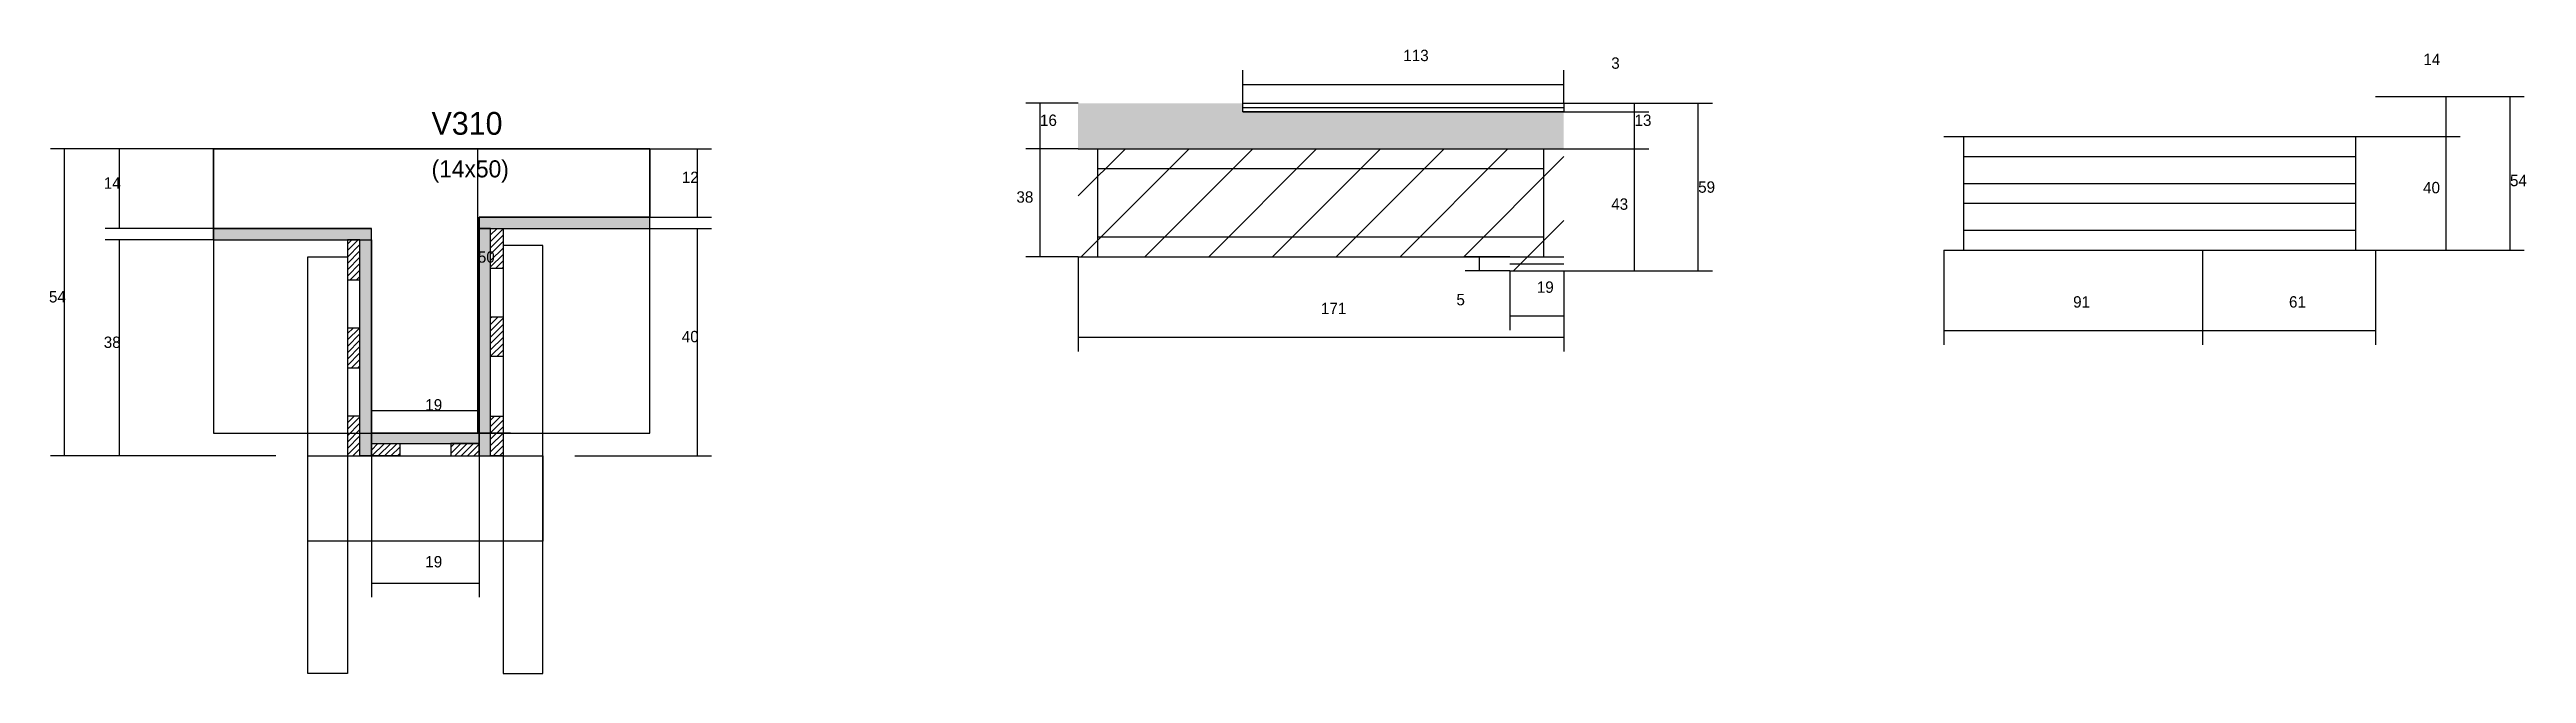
# Model space of a CAD drawing. Header units: metres. Extents: x 2181 to 8094, y 4120 to 4454.
# Drawn here: x 3634 to 4506, y 4120 to 4339 of the extents above; entities that cross this region are included whole.
import ezdxf

# ---------------------------------------------------------------- set-up
doc = ezdxf.new("R2010")
doc.units = ezdxf.units.M
for name, color, linetype in [('CONCRETO', 251, 'Continuous'), ('COTA', 4, 'Continuous'), ('Cota Seção (2x)', 4, 'Continuous'), ('Hachura', 253, 'Continuous'), ('Madeira', 126, 'Continuous'), ('Painéis', 200, 'Continuous'), ('REAPROVEITAMENTO', 251, 'Continuous'), ('SARR_2.2x7', 40, 'Continuous'), ('SARR_3.5x7', 81, 'Continuous'), ('SARR_EDITAR', 141, 'Continuous'), ('Texto Seção', 7, 'Continuous')]:
    doc.layers.add(name, color=color, linetype=linetype)

msp = doc.modelspace()

# ---------------------------------------------------------------- texts
at = {"layer": 'COTA'}
for s, p in [('113', (4110.2, 4335)), ('3', (4183.4, 4332.3)), ('14', (4469.3, 4333.6)), ('16', (3982.3, 4312.2)), ('13', (4191.6, 4312.2)), ('14', (3652.7, 4290.1)), ('12', (3856.2, 4292.1)), ('59', (4214, 4288.7)), ('40', (4469.2, 4288.5)), ('54', (4499.8, 4291)), ('38', (3974, 4285.2)), ('43', (4183.4, 4282.7)), ('19', (4157.2, 4253.5)), ('54', (3633.4, 4250.1)), ('171', (4081.2, 4246)), ('5', (4128.9, 4249.1)), ('91', (4346, 4248.3)), ('38', (3652.7, 4234.1)), ('40', (3856.2, 4236.1)), ('19', (3765.9, 4156.9))]:
    msp.add_text(s, height=4, dxfattribs=at).set_placement(p)
at = {"layer": 'Cota Seção (2x)'}
for s, p in [('50', (3784.4, 4264.1)), ('61', (4422, 4248.3)), ('19', (3765.9, 4212.1))]:
    msp.add_text(s, height=4, dxfattribs=at).set_placement(p)
at = {"layer": 'Texto Seção'}
for s, height, p in [('V310', 8, (3768.1, 4309.1)), ('(14x50)', 6, (3768.1, 4294.1))]:
    msp.add_text(s, height=height, dxfattribs=at).set_placement(p)

# ---------------------------------------------------------------- hatches: boundary and pattern name
at = {"layer": 'COTA'}
h = msp.add_hatch(dxfattribs=at)
h.set_pattern_fill('AR-CONC', scale=0.03)
h.paths.add_polyline_path([(4166.7, 4317.2), (4053.7, 4317.2), (4053.7, 4317.2), (4053.7, 4320.2), (4053.7, 4320.2), (3995.7, 4320.2), (3995.7, 4320.2), (3995.7, 4304.2), (3995.7, 4304.2), (4166.7, 4304.2), (4166.7, 4304.2), (4166.7, 4317.2)])
at = {"layer": 'Hachura'}
h = msp.add_hatch(color=8, dxfattribs=at)
h.dxf.hatch_style = 1
h.paths.add_polyline_path([(3746.9, 4272.1), (3746.9, 4276.1), (3746.9, 4276.1), (3691.3, 4276.1), (3691.3, 4276.1), (3691.3, 4272.1), (3691.3, 4272.1), (3746.9, 4272.1)])
h = msp.add_hatch(color=8, dxfattribs=at)
h.dxf.hatch_style = 1
h.paths.add_polyline_path([(3742.9, 4274.1), (3746.9, 4274.1), (3746.9, 4274.1), (3746.9, 4196.1), (3746.9, 4196.1), (3742.9, 4196.1), (3742.9, 4196.1), (3742.9, 4274.1)])
h = msp.add_hatch(color=8, dxfattribs=at)
h.dxf.hatch_style = 1
h.paths.add_polyline_path([(3844.9, 4276.1), (3844.9, 4280.1), (3844.9, 4280.1), (3784.9, 4280.1), (3784.9, 4280.1), (3784.9, 4276.1), (3784.9, 4276.1), (3844.9, 4276.1)])
h = msp.add_hatch(color=8, dxfattribs=at)
h.dxf.hatch_style = 1
h.paths.add_polyline_path([(3788.9, 4276.1), (3784.9, 4276.1), (3784.9, 4276.1), (3784.9, 4196.1), (3784.9, 4196.1), (3788.9, 4196.1), (3788.9, 4196.1), (3788.9, 4276.1)])
h = msp.add_hatch(dxfattribs=at)
h.set_pattern_fill('ANSI31', scale=0.5)
h.paths.add_polyline_path([(3793.3, 4262.1), (3788.9, 4262.1), (3788.9, 4262.1), (3788.9, 4276.1), (3788.9, 4276.1), (3793.3, 4276.1), (3793.3, 4276.1), (3793.3, 4262.1)])
h = msp.add_hatch(dxfattribs=at)
h.set_pattern_fill('ANSI31', scale=0.5)
h.paths.add_polyline_path([(3738.5, 4258.1), (3742.9, 4258.1), (3742.9, 4258.1), (3742.9, 4272.1), (3742.9, 4272.1), (3738.5, 4272.1), (3738.5, 4272.1), (3738.5, 4258.1)])
h = msp.add_hatch(dxfattribs=at)
h.set_pattern_fill('ANSI31', scale=0.5)
h.paths.add_polyline_path([(3738.5, 4227.1), (3742.9, 4227.1), (3742.9, 4227.1), (3742.9, 4241.1), (3742.9, 4241.1), (3738.5, 4241.1), (3738.5, 4241.1), (3738.5, 4227.1)])
h = msp.add_hatch(dxfattribs=at)
h.set_pattern_fill('ANSI31', scale=0.5)
h.paths.add_polyline_path([(3793.3, 4231.1), (3788.9, 4231.1), (3788.9, 4231.1), (3788.9, 4245.1), (3788.9, 4245.1), (3793.3, 4245.1), (3793.3, 4245.1), (3793.3, 4231.1)])
h = msp.add_hatch(dxfattribs=at)
h.set_pattern_fill('ANSI31', scale=0.5)
h.paths.add_polyline_path([(3738.5, 4196.1), (3742.9, 4196.1), (3742.9, 4196.1), (3742.9, 4210.1), (3742.9, 4210.1), (3738.5, 4210.1), (3738.5, 4210.1), (3738.5, 4196.1)])
h = msp.add_hatch(color=8, dxfattribs=at)
h.dxf.hatch_style = 1
h.paths.add_polyline_path([(3784.9, 4200.5), (3784.9, 4204.1), (3784.9, 4204.1), (3746.9, 4204.1), (3746.9, 4204.1), (3746.9, 4200.5), (3746.9, 4200.5), (3784.9, 4200.5)])
h = msp.add_hatch(dxfattribs=at)
h.set_pattern_fill('ANSI31', scale=0.5)
h.paths.add_polyline_path([(3793.3, 4196.1), (3788.9, 4196.1), (3788.9, 4196.1), (3788.9, 4210.1), (3788.9, 4210.1), (3793.3, 4210.1), (3793.3, 4210.1), (3793.3, 4196.1)])
h = msp.add_hatch(dxfattribs=at)
h.set_pattern_fill('ANSI31', scale=0.5)
h.paths.add_polyline_path([(3746.9, 4196.1), (3746.9, 4200.5), (3746.9, 4200.5), (3756.9, 4200.5), (3756.9, 4200.5), (3756.9, 4196.1), (3756.9, 4196.1), (3746.9, 4196.1)])
h = msp.add_hatch(dxfattribs=at)
h.set_pattern_fill('ANSI31', scale=0.5)
h.paths.add_polyline_path([(3784.9, 4196.1), (3784.9, 4200.5), (3784.9, 4200.5), (3774.9, 4200.5), (3774.9, 4200.5), (3774.9, 4196.1), (3774.9, 4196.1), (3784.9, 4196.1)])
at = {"layer": 'REAPROVEITAMENTO'}
h = msp.add_hatch(dxfattribs=at)
h.set_pattern_fill('ANSI31', scale=5)
h.paths.add_polyline_path([(3995.7, 4266.2), (4147.7, 4266.2), (4147.7, 4266.2), (4147.7, 4261.2), (4147.7, 4261.2), (4166.7, 4261.2), (4166.7, 4261.2), (4166.7, 4304.2), (4166.7, 4304.2), (3995.7, 4304.2), (3995.7, 4304.2), (3995.7, 4266.2)])

# ---------------------------------------------------------------- linework, layer by layer
at = {"layer": 'CONCRETO'}
for points in [[(3691.3, 4276.1), (3691.3, 4304.1), (3844.9, 4304.1), (3844.9, 4280.1), (3784.9, 4280.1), (3784.9, 4204.1), (3746.9, 4204.1), (3746.9, 4276.1)], [(3691.3, 4204.1), (3844.9, 4204.1), (3844.9, 4304.1), (3691.3, 4304.1)]]:
    msp.add_lwpolyline(points, close=True, dxfattribs=at)
at = {"layer": 'COTA'}
for p, q in [((4053.7, 4320.2), (4053.7, 4331.8)), ((4053.7, 4326.8), (4166.7, 4326.8)), ((4166.7, 4320.2), (4166.7, 4331.8)), ((3995.7, 4320.2), (3977.3, 4320.2)), ((3982.3, 4304.2), (3982.3, 4320.2)), ((4166.7, 4320.2), (4219, 4320.2)), ((4166.7, 4320.2), (4196.6, 4320.2)), ((4166.7, 4317.2), (4196.6, 4317.2)), ((4166.7, 4317.2), (4196.6, 4317.2)), ((4191.6, 4317.2), (4191.6, 4320.2)), ((4191.6, 4304.2), (4191.6, 4317.2)), ((4214, 4261.2), (4214, 4320.2)), ((4452.5, 4322.5), (4504.8, 4322.5)), ((4452.5, 4322.5), (4482.3, 4322.5)), ((4477.3, 4308.5), (4477.3, 4322.5)), ((4499.8, 4268.5), (4499.8, 4322.5)), ((4452.5, 4308.5), (4482.3, 4308.5)), ((4452.5, 4308.5), (4482.3, 4308.5)), ((4477.3, 4268.5), (4477.3, 4308.5)), ((3691.3, 4304.1), (3633.9, 4304.1)), ((3638.9, 4196.1), (3638.9, 4304.1)), ((3691.3, 4304.1), (3653.2, 4304.1)), ((3658.2, 4276.1), (3658.2, 4304.1)), ((3844.9, 4304.1), (3866.7, 4304.1)), ((3861.7, 4280.1), (3861.7, 4304.1)), ((3995.7, 4304.2), (3977.3, 4304.2)), ((3995.7, 4304.2), (3977.3, 4304.2)), ((3982.3, 4266.2), (3982.3, 4304.2)), ((4166.7, 4304.2), (4196.6, 4304.2)), ((4166.7, 4304.2), (4196.6, 4304.2)), ((4191.6, 4261.2), (4191.6, 4304.2)), ((3691.3, 4276.1), (3653.2, 4276.1)), ((3844.9, 4280.1), (3866.7, 4280.1)), ((3844.9, 4276.1), (3866.7, 4276.1)), ((3861.7, 4196.1), (3861.7, 4276.1)), ((3691.3, 4272.1), (3653.2, 4272.1)), ((3658.2, 4196.1), (3658.2, 4272.1)), ((3995.7, 4266.2), (3977.3, 4266.2)), ((3995.7, 4266.2), (3995.7, 4232.9)), ((4147.7, 4266.2), (4132, 4266.2)), ((4137, 4261.2), (4137, 4266.2)), ((4300.5, 4268.5), (4300.5, 4235.2)), ((4391.5, 4268.5), (4391.5, 4235.2)), ((4452.5, 4268.5), (4482.3, 4268.5)), ((4452.5, 4268.5), (4504.8, 4268.5)), ((4147.7, 4261.2), (4132, 4261.2)), ((4147.7, 4261.2), (4147.7, 4240.4)), ((4166.7, 4261.2), (4166.7, 4232.9)), ((4166.7, 4261.2), (4196.6, 4261.2)), ((4166.7, 4261.2), (4219, 4261.2)), ((4166.7, 4261.2), (4166.7, 4240.4)), ((3995.7, 4237.9), (4166.7, 4237.9)), ((4147.7, 4245.4), (4166.7, 4245.4)), ((4300.5, 4240.2), (4391.5, 4240.2)), ((3713.3, 4196.1), (3633.9, 4196.1)), ((3713.3, 4196.1), (3653.2, 4196.1)), ((3746.9, 4196.1), (3746.9, 4146.4)), ((3784.9, 4196.1), (3784.9, 4146.4)), ((3818.5, 4196.1), (3866.7, 4196.1)), ((3746.9, 4151.4), (3784.9, 4151.4))]:
    msp.add_line(p, q, dxfattribs=at)
at = {"layer": 'Cota Seção (2x)'}
for p, q in [((3795.9, 4304.1), (3779.4, 4304.1)), ((3784.4, 4204.1), (3784.4, 4304.1)), ((4391.5, 4268.5), (4391.5, 4235.2)), ((4452.5, 4268.5), (4452.5, 4235.2)), ((4391.5, 4240.2), (4452.5, 4240.2)), ((3746.9, 4196.1), (3746.9, 4217.1)), ((3746.9, 4212.1), (3784.9, 4212.1)), ((3784.9, 4196.1), (3784.9, 4217.1)), ((3795.9, 4204.1), (3779.4, 4204.1))]:
    msp.add_line(p, q, dxfattribs=at)
at = {"layer": 'Madeira'}
for points in [[(3793.3, 4262.1), (3788.9, 4262.1), (3788.9, 4276.1), (3793.3, 4276.1)], [(3738.5, 4258.1), (3742.9, 4258.1), (3742.9, 4272.1), (3738.5, 4272.1)], [(3738.5, 4227.1), (3742.9, 4227.1), (3742.9, 4241.1), (3738.5, 4241.1)], [(3793.3, 4231.1), (3788.9, 4231.1), (3788.9, 4245.1), (3793.3, 4245.1)], [(3738.5, 4196.1), (3742.9, 4196.1), (3742.9, 4210.1), (3738.5, 4210.1)], [(3793.3, 4196.1), (3788.9, 4196.1), (3788.9, 4210.1), (3793.3, 4210.1)], [(3746.9, 4196.1), (3746.9, 4200.5), (3756.9, 4200.5), (3756.9, 4196.1)], [(3784.9, 4196.1), (3784.9, 4200.5), (3774.9, 4200.5), (3774.9, 4196.1)]]:
    msp.add_lwpolyline(points, close=True, dxfattribs=at)
at = {"layer": 'Painéis'}
for p, q in [((4053.7, 4320.2), (4166.7, 4320.2)), ((4053.7, 4317.2), (4166.7, 4317.2)), ((4300.5, 4308.5), (4452.5, 4308.5)), ((3995.7, 4304.2), (4166.7, 4304.2)), ((3691.3, 4276.1), (3746.9, 4276.1)), ((3691.3, 4272.1), (3691.3, 4276.1)), ((3746.9, 4272.1), (3746.9, 4276.1)), ((3784.9, 4280.1), (3844.9, 4280.1)), ((3784.9, 4276.1), (3784.9, 4280.1)), ((3784.9, 4196.1), (3784.9, 4276.1)), ((3844.9, 4276.1), (3844.9, 4280.1)), ((3746.9, 4196.1), (3746.9, 4272.1)), ((3995.7, 4266.2), (4147.7, 4266.2)), ((4300.5, 4268.5), (4452.5, 4268.5)), ((4147.7, 4261.2), (4166.7, 4261.2))]:
    msp.add_line(p, q, dxfattribs=at)
for points in [[(4053.7, 4320.2), (4166.7, 4320.2), (4166.7, 4317.2), (4053.7, 4317.2)], [(3746.9, 4272.1), (3746.9, 4276.1), (3691.3, 4276.1), (3691.3, 4272.1)], [(3844.9, 4276.1), (3844.9, 4280.1), (3784.9, 4280.1), (3784.9, 4276.1)], [(3788.9, 4276.1), (3784.9, 4276.1), (3784.9, 4196.1), (3788.9, 4196.1)], [(3742.9, 4272.1), (3746.9, 4272.1), (3746.9, 4196.1), (3742.9, 4196.1)], [(3784.9, 4200.5), (3784.9, 4204.1), (3746.9, 4204.1), (3746.9, 4200.5)]]:
    msp.add_lwpolyline(points, close=True, dxfattribs=at)
at = {"layer": 'SARR_2.2x7'}
for p, q in [((4307.5, 4268.5), (4307.5, 4308.5)), ((4445.5, 4268.5), (4445.5, 4308.5)), ((4002.7, 4266.2), (4002.7, 4304.2)), ((4159.7, 4266.2), (4159.7, 4304.2)), ((4307.5, 4301.5), (4445.5, 4301.5)), ((4002.7, 4297.2), (4159.7, 4297.2)), ((4307.5, 4292), (4445.5, 4292)), ((4307.5, 4285), (4445.5, 4285)), ((4002.7, 4273.2), (4159.7, 4273.2)), ((4307.5, 4275.5), (4445.5, 4275.5)), ((4002.7, 4266.2), (4159.7, 4266.2)), ((4159.7, 4266.2), (4166.7, 4266.2))]:
    msp.add_line(p, q, dxfattribs=at)
at = {"layer": 'SARR_3.5x7'}
for points in [[(3724.5, 4266.1), (3738.5, 4266.1), (3738.5, 4119.6), (3724.5, 4119.6)], [(3807.3, 4270.1), (3793.3, 4270.1), (3793.3, 4119.6), (3807.3, 4119.6)], [(3724.5, 4196.1), (3807.3, 4196.1), (3807.3, 4166.1), (3724.5, 4166.1)]]:
    msp.add_lwpolyline(points, close=True, dxfattribs=at)
at = {"layer": 'SARR_EDITAR'}
for p, q in [((4053.7, 4318.7), (4166.7, 4318.7)), ((4147.7, 4263.7), (4166.7, 4263.7))]:
    msp.add_line(p, q, dxfattribs=at)

msp.set_redraw_order([(e.dxf.handle, doc.entitydb.next_handle()) for e in msp.query("TEXT MTEXT ATTDEF DIMENSION ARC_DIMENSION")])  # texts and dimensions are drawn at this point

doc.saveas('drawing.dxf')
